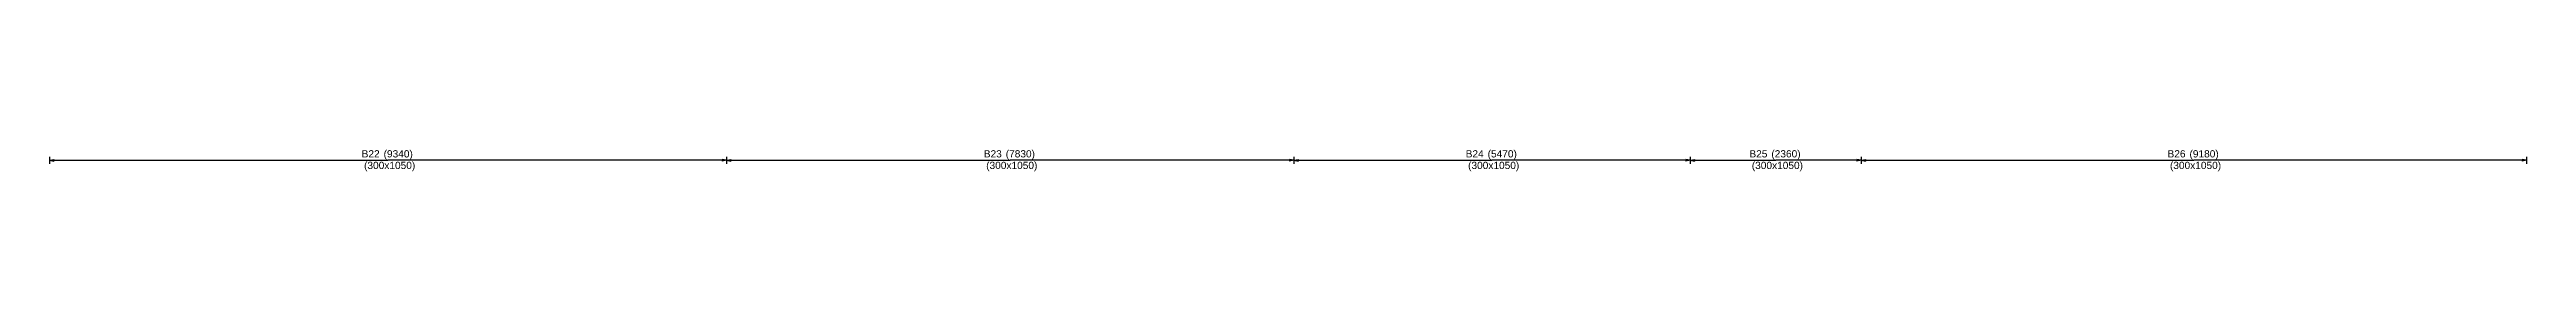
# Model space of a CAD drawing. Extents: x 0 to 98, y 3 to 248.
# Drawn here: x 1 to 35.18, y 132.05 to 132.35 of the extents above; entities that cross this region are included whole.
import ezdxf

# ---------------------------------------------------------------- set-up
doc = ezdxf.new("R2010")
doc.units = 0
for name, color, linetype in [('Beam_Dimensions_LS', 3, 'CONTINUOUS'), ('Beam_NameLS', 6, 'CONTINUOUS'), ('span_dim', 7, 'CONTINUOUS'), ('spanline', 7, 'CONTINUOUS')]:
    doc.layers.add(name, color=color, linetype=linetype)
doc.styles.add('STRUDS_Arial', font='ARIAL.TTF', dxfattribs={"height": 0.04})

msp = doc.modelspace()

# ---------------------------------------------------------------- texts
at = {"layer": 'Beam_Dimensions_LS', "style": 'STRUDS_Arial'}
for p in [(5.34, 132.083), (13.925, 132.083), (20.575, 132.083), (24.49, 132.083), (30.26, 132.083)]:
    msp.add_text('(300x1050)', height=0.1, dxfattribs=at).set_placement(p)
at = {"layer": 'Beam_NameLS', "style": 'STRUDS_Arial'}
for s, p in [('B22', (5.307, 132.243)), ('B23', (13.892, 132.243)), ('B24', (20.542, 132.243)), ('B25', (24.457, 132.243)), ('B26', (30.227, 132.243))]:
    msp.add_text(s, height=0.1, dxfattribs=at).set_placement(p)
at = {"layer": 'span_dim', "style": 'STRUDS_Arial'}
for s, p in [(' (9340) ', (5.571, 132.243)), (' (7830) ', (14.156, 132.243)), (' (5470) ', (20.806, 132.243)), (' (2360) ', (24.721, 132.243)), (' (9180) ', (30.491, 132.243))]:
    msp.add_text(s, height=0.1, dxfattribs=at).set_placement(p)

# ---------------------------------------------------------------- linework, layer by layer
at = {"layer": 'spanline'}
for p, q in [((1, 132.253), (1, 132.153)), ((1, 132.203), (1.06, 132.213)), ((1, 132.203), (5.67, 132.203)), ((1, 132.203), (1.06, 132.193)), ((1.06, 132.213), (1.06, 132.193)), ((10.34, 132.203), (5.67, 132.203)), ((10.34, 132.203), (10.28, 132.213)), ((10.28, 132.213), (10.28, 132.193)), ((10.34, 132.203), (10.28, 132.193)), ((10.34, 132.253), (10.34, 132.153)), ((10.34, 132.253), (10.34, 132.153)), ((10.34, 132.203), (10.4, 132.213)), ((10.34, 132.203), (14.255, 132.203)), ((10.34, 132.203), (10.4, 132.193)), ((10.4, 132.213), (10.4, 132.193)), ((18.17, 132.203), (14.255, 132.203)), ((18.17, 132.203), (18.11, 132.213)), ((18.11, 132.213), (18.11, 132.193)), ((18.17, 132.203), (18.11, 132.193)), ((18.17, 132.253), (18.17, 132.153)), ((18.17, 132.253), (18.17, 132.153)), ((18.17, 132.203), (18.23, 132.213)), ((18.17, 132.203), (20.905, 132.203)), ((18.17, 132.203), (18.23, 132.193)), ((18.23, 132.213), (18.23, 132.193)), ((23.64, 132.203), (20.905, 132.203)), ((23.64, 132.203), (23.58, 132.213)), ((23.58, 132.213), (23.58, 132.193)), ((23.64, 132.203), (23.58, 132.193)), ((23.64, 132.253), (23.64, 132.153)), ((23.64, 132.253), (23.64, 132.153)), ((23.64, 132.203), (23.7, 132.213)), ((23.64, 132.203), (24.82, 132.203)), ((23.64, 132.203), (23.7, 132.193)), ((23.7, 132.213), (23.7, 132.193)), ((26, 132.203), (24.82, 132.203)), ((26, 132.203), (25.94, 132.213)), ((25.94, 132.213), (25.94, 132.193)), ((26, 132.203), (25.94, 132.193)), ((26, 132.253), (26, 132.153)), ((26, 132.253), (26, 132.153)), ((26, 132.203), (26.06, 132.213)), ((26, 132.203), (30.59, 132.203)), ((26, 132.203), (26.06, 132.193)), ((26.06, 132.213), (26.06, 132.193)), ((35.18, 132.203), (30.59, 132.203)), ((35.18, 132.203), (35.12, 132.213)), ((35.12, 132.213), (35.12, 132.193)), ((35.18, 132.203), (35.12, 132.193)), ((35.18, 132.253), (35.18, 132.153))]:
    msp.add_line(p, q, dxfattribs=at)
for points in [[(1, 132.203), (1.06, 132.213), (1, 132.203), (1.06, 132.193)], [(10.34, 132.203), (10.28, 132.213), (10.34, 132.203), (10.28, 132.193)], [(10.34, 132.203), (10.4, 132.213), (10.34, 132.203), (10.4, 132.193)], [(18.17, 132.203), (18.11, 132.213), (18.17, 132.203), (18.11, 132.193)], [(18.17, 132.203), (18.23, 132.213), (18.17, 132.203), (18.23, 132.193)], [(23.64, 132.203), (23.58, 132.213), (23.64, 132.203), (23.58, 132.193)], [(23.64, 132.203), (23.7, 132.213), (23.64, 132.203), (23.7, 132.193)], [(26, 132.203), (25.94, 132.213), (26, 132.203), (25.94, 132.193)], [(26, 132.203), (26.06, 132.213), (26, 132.203), (26.06, 132.193)], [(35.18, 132.203), (35.12, 132.213), (35.18, 132.203), (35.12, 132.193)]]:
    msp.add_solid(points, dxfattribs=at)

msp.set_redraw_order([(e.dxf.handle, doc.entitydb.next_handle()) for e in msp.query("TEXT MTEXT ATTDEF DIMENSION ARC_DIMENSION")])  # texts and dimensions are drawn at this point

doc.saveas('drawing.dxf')
